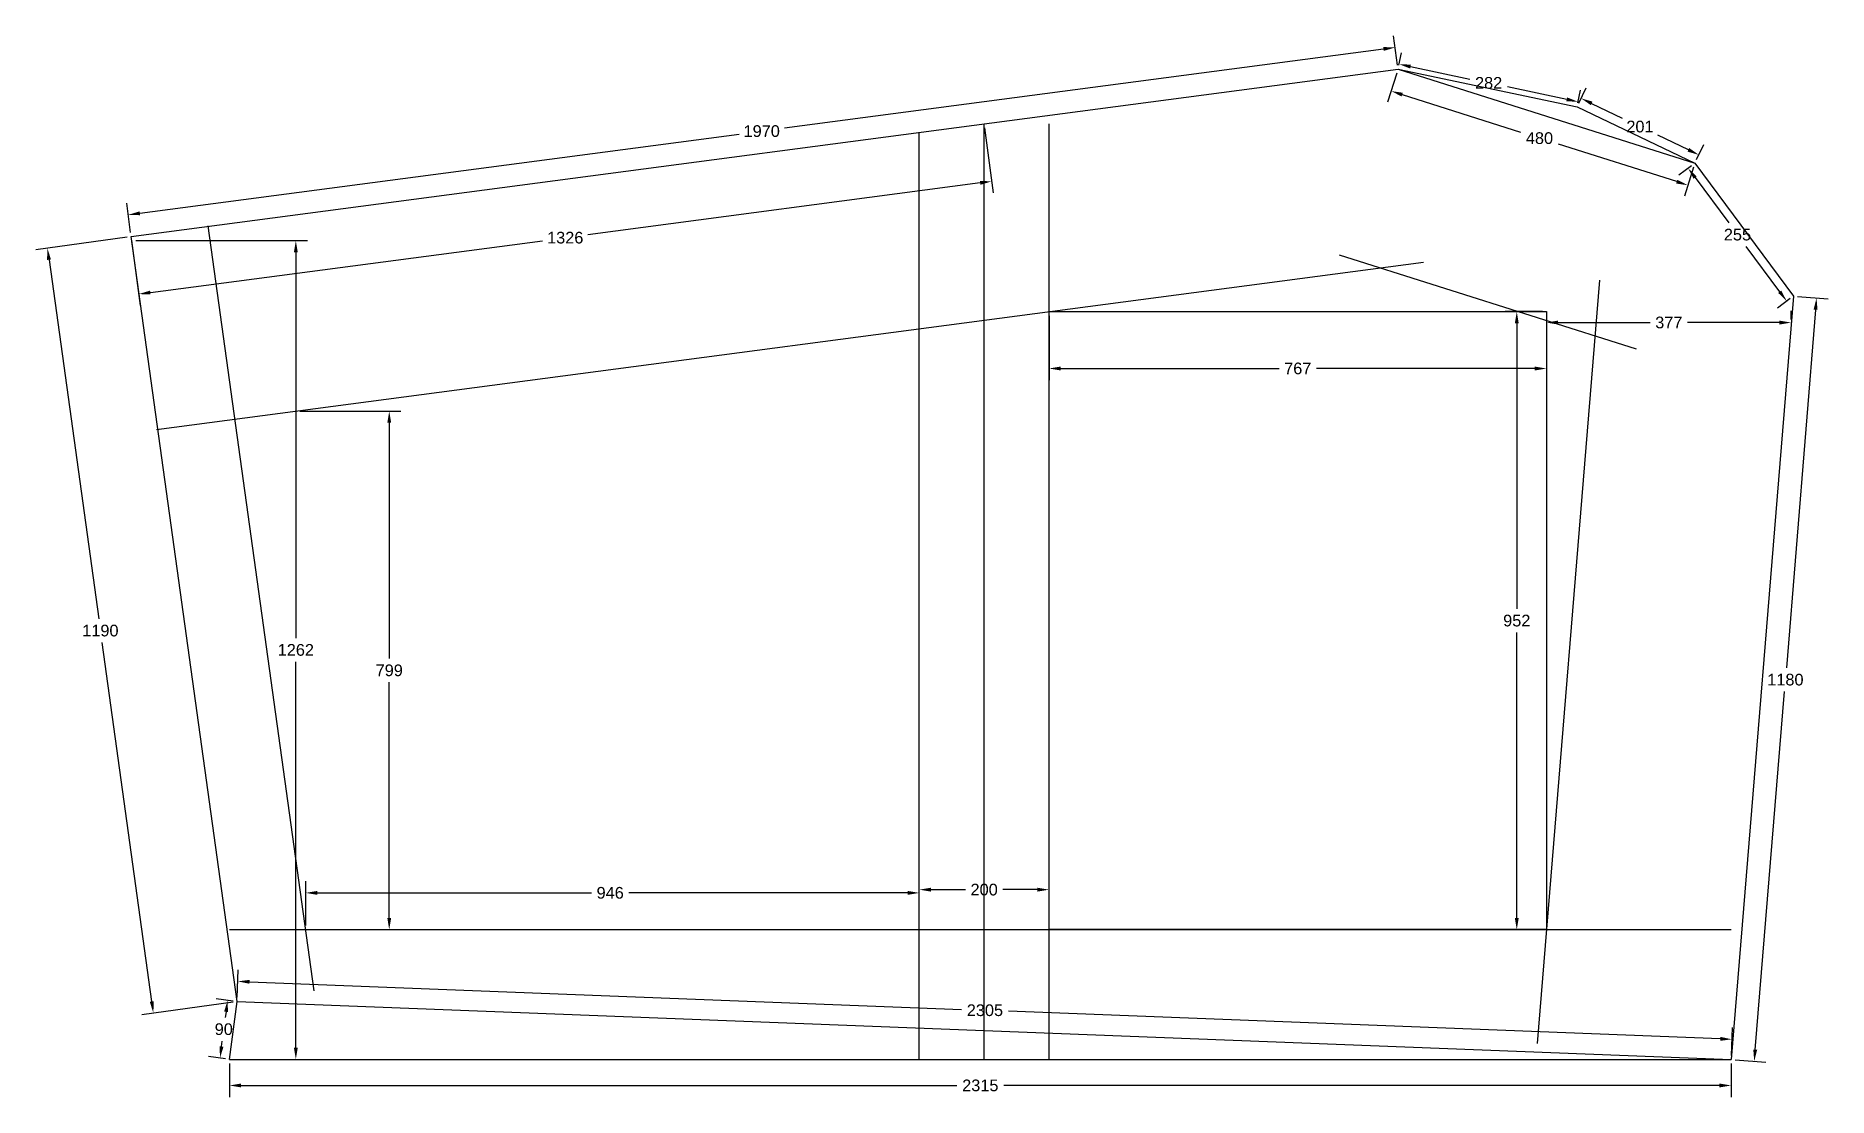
# Model space of a CAD drawing. Header units: inches. Extents: x -2903 to 3367, y -161 to 1064.
# Drawn here: x -707.23 to -679.6, y 799.6 to 815.95 of the extents above; entities that cross this region are included whole.
import ezdxf

# ---------------------------------------------------------------- set-up
doc = ezdxf.new("R2010")
doc.units = ezdxf.units.IN
doc.header["$MEASUREMENT"] = 0
doc.styles.get("Standard").update_dxf_attribs({"font": 'arial.ttf'})
doc.dimstyles.get("Standard").update_dxf_attribs({"dimtxt": 0.18, "dimasz": 0.18, "dimexe": 0.18, "dimexo": 0.0625, "dimgap": 0.09, "dimtad": 0, "dimtih": 1, "dimtoh": 1, "dimdec": 0, "dimlfac": 100, "dimzin": 0, "dimdsep": 46, "dimtxsty": 'Standard', "dimcen": 0.09, "dimadec": 0, "dimazin": 0, "dimtfac": 1, "dimtdec": 0, "dimtofl": 0, "dimtmove": 0, "dimatfit": 3, "dimfxl": 1, "dimtolj": 1, "dimtzin": 0, "dimarcsym": 0})

msp = doc.modelspace()

# ---------------------------------------------------------------- blocks, each defined once
blk = doc.blocks.new('*D235')
at = {"color": 0, "lineweight": -2, "transparency": 16777216}
for p, q in [((-704.243, 800.117), (-704.243, 799.599)), ((-681.093, 800.117), (-681.093, 799.599)), ((-704.063, 799.779), (-693.029, 799.779)), ((-681.273, 799.779), (-692.307, 799.779))]:
    blk.add_line(p, q, dxfattribs=at)
at = {"color": 0, "transparency": 16777216}
for points in [[(-704.063, 799.809), (-704.063, 799.749), (-704.243, 799.779)], [(-681.273, 799.809), (-681.273, 799.749), (-681.093, 799.779)]]:
    blk.add_solid(points, dxfattribs=at)
at = {"layer": 'Defpoints', "color": 0, "transparency": 16777216}
for p in [(-704.243, 800.18), (-681.093, 800.18), (-681.093, 799.779)]:
    blk.add_point(p, dxfattribs=at)
at = {"color": 0, "transparency": 16777216, "insert": (-692.668, 799.779), "char_height": 0.18, "attachment_point": 5}
blk.add_mtext('\\A1;2315', dxfattribs=at)
blk = doc.blocks.new('*D236')
at = {"color": 0, "lineweight": -2, "transparency": 16777216}
for p, q in [((-704.123, 801.135), (-704.107, 801.563)), ((-703.934, 801.376), (-692.958, 800.951)), ((-681.261, 800.497), (-692.236, 800.923)), ((-681.09, 800.242), (-681.074, 800.67))]:
    blk.add_line(p, q, dxfattribs=at)
at = {"color": 0, "transparency": 16777216}
for points in [[(-703.932, 801.406), (-703.935, 801.346), (-704.114, 801.383)], [(-681.259, 800.527), (-681.262, 800.467), (-681.081, 800.49)]]:
    blk.add_solid(points, dxfattribs=at)
at = {"layer": 'Defpoints', "color": 0, "transparency": 16777216}
for p in [(-704.114, 801.383), (-704.126, 801.072), (-681.093, 800.18)]:
    blk.add_point(p, dxfattribs=at)
at = {"color": 0, "transparency": 16777216, "insert": (-692.597, 800.937), "char_height": 0.18, "attachment_point": 5}
blk.add_mtext('\\A1;2305', dxfattribs=at)
blk = doc.blocks.new('*D237')
at = {"color": 0, "lineweight": -2, "transparency": 16777216}
for p, q in [((-704.188, 801.08), (-704.45, 801.115)), ((-704.295, 800.913), (-704.307, 800.827)), ((-704.366, 800.378), (-704.354, 800.463)), ((-704.305, 800.188), (-704.568, 800.223))]:
    blk.add_line(p, q, dxfattribs=at)
at = {"color": 0, "transparency": 16777216}
for points in [[(-704.325, 800.917), (-704.266, 800.909), (-704.272, 801.091)], [(-704.395, 800.381), (-704.336, 800.374), (-704.389, 800.199)]]:
    blk.add_solid(points, dxfattribs=at)
at = {"layer": 'Defpoints', "color": 0, "transparency": 16777216}
for p in [(-704.272, 801.091), (-704.126, 801.072), (-704.243, 800.18)]:
    blk.add_point(p, dxfattribs=at)
at = {"color": 0, "transparency": 16777216, "insert": (-704.331, 800.645), "char_height": 0.18, "attachment_point": 5}
blk.add_mtext('\\A1;90', dxfattribs=at)
blk = doc.blocks.new('*D238')
at = {"color": 0, "lineweight": -2, "transparency": 16777216}
for p, q in [((-705.821, 812.851), (-707.228, 812.656)), ((-707.025, 812.502), (-706.258, 806.969)), ((-705.441, 801.072), (-706.208, 806.605)), ((-704.187, 801.064), (-705.595, 800.869))]:
    blk.add_line(p, q, dxfattribs=at)
at = {"color": 0, "transparency": 16777216}
for points in [[(-706.995, 812.507), (-707.055, 812.498), (-707.05, 812.681)], [(-705.411, 801.076), (-705.471, 801.067), (-705.416, 800.893)]]:
    blk.add_solid(points, dxfattribs=at)
at = {"layer": 'Defpoints', "color": 0, "transparency": 16777216}
for p in [(-707.05, 812.681), (-705.759, 812.86), (-704.126, 801.072)]:
    blk.add_point(p, dxfattribs=at)
at = {"color": 0, "transparency": 16777216, "insert": (-706.233, 806.787), "char_height": 0.18, "attachment_point": 5}
blk.add_mtext('\\A1;1190', dxfattribs=at)
blk = doc.blocks.new('*D239')
at = {"color": 0, "lineweight": -2, "transparency": 16777216}
for p, q in [((-686.237, 815.501), (-686.296, 815.951)), ((-686.451, 815.749), (-695.688, 814.53)), ((-705.625, 813.217), (-696.388, 814.437)), ((-705.767, 812.922), (-705.827, 813.372))]:
    blk.add_line(p, q, dxfattribs=at)
at = {"color": 0, "transparency": 16777216}
for points in [[(-686.455, 815.779), (-686.447, 815.72), (-686.273, 815.773)], [(-705.629, 813.247), (-705.621, 813.188), (-705.803, 813.194)]]:
    blk.add_solid(points, dxfattribs=at)
at = {"layer": 'Defpoints', "color": 0, "transparency": 16777216}
for p in [(-686.273, 815.773), (-686.229, 815.439), (-705.759, 812.86)]:
    blk.add_point(p, dxfattribs=at)
at = {"color": 0, "transparency": 16777216, "insert": (-696.038, 814.483), "char_height": 0.18, "attachment_point": 5}
blk.add_mtext('\\A1;1970', dxfattribs=at)
blk = doc.blocks.new('*D240')
at = {"color": 0, "lineweight": -2, "transparency": 16777216}
for p, q in [((-680.071, 811.936), (-679.598, 811.897)), ((-679.792, 811.732), (-680.242, 806.213)), ((-680.722, 800.33), (-680.272, 805.849)), ((-681.031, 800.175), (-680.557, 800.136))]:
    blk.add_line(p, q, dxfattribs=at)
at = {"color": 0, "transparency": 16777216}
for points in [[(-679.822, 811.735), (-679.762, 811.73), (-679.777, 811.912)], [(-680.752, 800.333), (-680.692, 800.328), (-680.737, 800.151)]]:
    blk.add_solid(points, dxfattribs=at)
at = {"layer": 'Defpoints', "color": 0, "transparency": 16777216}
for p in [(-680.133, 811.941), (-681.093, 800.18), (-680.737, 800.151)]:
    blk.add_point(p, dxfattribs=at)
at = {"color": 0, "transparency": 16777216, "insert": (-680.257, 806.031), "char_height": 0.18, "attachment_point": 5}
blk.add_mtext('\\A1;1180', dxfattribs=at)
blk = doc.blocks.new('*D241')
at = {"color": 0, "lineweight": -2, "transparency": 16777216}
for p, q in [((-686.247, 815.379), (-686.39, 814.929)), ((-686.164, 815.046), (-684.34, 814.468)), ((-681.932, 813.705), (-683.756, 814.283)), ((-681.672, 813.929), (-681.814, 813.479))]:
    blk.add_line(p, q, dxfattribs=at)
at = {"color": 0, "transparency": 16777216}
for points in [[(-686.155, 815.075), (-686.173, 815.018), (-686.336, 815.101)], [(-681.923, 813.733), (-681.941, 813.676), (-681.76, 813.65)]]:
    blk.add_solid(points, dxfattribs=at)
at = {"layer": 'Defpoints', "color": 0, "transparency": 16777216}
for p in [(-686.229, 815.439), (-681.653, 813.988), (-681.76, 813.65)]:
    blk.add_point(p, dxfattribs=at)
at = {"color": 0, "transparency": 16777216, "insert": (-684.048, 814.375), "char_height": 0.18, "attachment_point": 5}
blk.add_mtext('\\A1;480', dxfattribs=at)
blk = doc.blocks.new('*D242')
at = {"color": 0, "lineweight": -2, "transparency": 16777216}
for p, q in [((-681.703, 813.951), (-681.901, 813.805)), ((-681.649, 813.767), (-681.131, 813.07)), ((-680.344, 812.009), (-680.861, 812.706)), ((-680.183, 811.904), (-680.381, 811.757))]:
    blk.add_line(p, q, dxfattribs=at)
at = {"color": 0, "transparency": 16777216}
for points in [[(-681.625, 813.785), (-681.673, 813.749), (-681.756, 813.912)], [(-680.32, 812.027), (-680.368, 811.991), (-680.237, 811.864)]]:
    blk.add_solid(points, dxfattribs=at)
at = {"layer": 'Defpoints', "color": 0, "transparency": 16777216}
for p in [(-681.653, 813.988), (-680.237, 811.864), (-680.133, 811.941)]:
    blk.add_point(p, dxfattribs=at)
at = {"color": 0, "transparency": 16777216, "insert": (-680.996, 812.888), "char_height": 0.18, "attachment_point": 5}
blk.add_mtext('\\A1;255', dxfattribs=at)
blk = doc.blocks.new('*D243')
at = {"color": 0, "lineweight": -2, "transparency": 16777216}
for p, q in [((-686.216, 815.5), (-686.176, 815.691)), ((-686.036, 815.478), (-685.122, 815.286)), ((-683.628, 814.973), (-684.543, 815.165)), ((-683.455, 814.921), (-683.415, 815.113))]:
    blk.add_line(p, q, dxfattribs=at)
at = {"color": 0, "transparency": 16777216}
for points in [[(-686.03, 815.508), (-686.042, 815.449), (-686.213, 815.515)], [(-683.622, 815.003), (-683.634, 814.944), (-683.452, 814.936)]]:
    blk.add_solid(points, dxfattribs=at)
at = {"layer": 'Defpoints', "color": 0, "transparency": 16777216}
for p in [(-686.229, 815.439), (-686.213, 815.515), (-683.468, 814.86)]:
    blk.add_point(p, dxfattribs=at)
at = {"color": 0, "transparency": 16777216, "insert": (-684.832, 815.226), "char_height": 0.18, "attachment_point": 5}
blk.add_mtext('\\A1;282', dxfattribs=at)
blk = doc.blocks.new('*D244')
at = {"color": 0, "lineweight": -2, "transparency": 16777216}
for p, q in [((-683.441, 814.916), (-683.328, 815.151)), ((-683.244, 814.911), (-682.772, 814.684)), ((-681.753, 814.195), (-682.226, 814.422)), ((-681.626, 814.045), (-681.513, 814.28))]:
    blk.add_line(p, q, dxfattribs=at)
at = {"color": 0, "transparency": 16777216}
for points in [[(-683.231, 814.938), (-683.257, 814.884), (-683.406, 814.989)], [(-681.74, 814.223), (-681.766, 814.168), (-681.591, 814.118)]]:
    blk.add_solid(points, dxfattribs=at)
at = {"layer": 'Defpoints', "color": 0, "transparency": 16777216}
for p in [(-683.468, 814.86), (-681.653, 813.988), (-681.591, 814.118)]:
    blk.add_point(p, dxfattribs=at)
at = {"color": 0, "transparency": 16777216, "insert": (-682.499, 814.553), "char_height": 0.18, "attachment_point": 5}
blk.add_mtext('\\A1;201', dxfattribs=at)
blk = doc.blocks.new('*D255')
at = {"color": 0, "lineweight": -2, "transparency": 16777216}
for p, q in [((-692.601, 814.534), (-692.469, 813.531)), ((-692.671, 813.686), (-698.717, 812.888)), ((-705.751, 812.798), (-705.618, 811.795)), ((-705.463, 811.997), (-699.417, 812.795))]:
    blk.add_line(p, q, dxfattribs=at)
at = {"color": 0, "transparency": 16777216}
for points in [[(-692.675, 813.716), (-692.667, 813.656), (-692.492, 813.71)], [(-705.467, 812.026), (-705.46, 811.967), (-705.642, 811.973)]]:
    blk.add_solid(points, dxfattribs=at)
at = {"layer": 'Defpoints', "color": 0, "transparency": 16777216}
for p in [(-692.609, 814.596), (-692.492, 813.71), (-705.759, 812.86)]:
    blk.add_point(p, dxfattribs=at)
at = {"color": 0, "transparency": 16777216, "insert": (-699.067, 812.841), "char_height": 0.18, "attachment_point": 5}
blk.add_mtext('\\A1;1326', dxfattribs=at)
blk = doc.blocks.new('*D256')
at = {"color": 0, "lineweight": -2, "transparency": 16777216}
for p, q in [((-705.688, 812.798), (-703.04, 812.798)), ((-703.22, 812.618), (-703.22, 806.671)), ((-703.22, 800.36), (-703.22, 806.307)), ((-703.847, 800.18), (-703.04, 800.18))]:
    blk.add_line(p, q, dxfattribs=at)
at = {"color": 0, "transparency": 16777216}
for points in [[(-703.25, 812.618), (-703.19, 812.618), (-703.22, 812.798)], [(-703.25, 800.36), (-703.19, 800.36), (-703.22, 800.18)]]:
    blk.add_solid(points, dxfattribs=at)
at = {"layer": 'Defpoints', "color": 0, "transparency": 16777216}
for p in [(-705.751, 812.798), (-703.91, 800.18), (-703.22, 800.18)]:
    blk.add_point(p, dxfattribs=at)
at = {"color": 0, "transparency": 16777216, "insert": (-703.22, 806.489), "char_height": 0.18, "attachment_point": 5}
blk.add_mtext('\\A1;1262', dxfattribs=at)
blk = doc.blocks.new('*D186')
at = {"color": 0, "lineweight": -2, "transparency": 16777216}
for p, q in [((-703.158, 810.169), (-701.6, 810.169)), ((-701.78, 809.989), (-701.78, 806.356)), ((-701.78, 802.36), (-701.78, 805.992)), ((-703.158, 802.18), (-701.6, 802.18))]:
    blk.add_line(p, q, dxfattribs=at)
at = {"color": 0, "transparency": 16777216}
for points in [[(-701.81, 809.989), (-701.75, 809.989), (-701.78, 810.169)], [(-701.81, 802.36), (-701.75, 802.36), (-701.78, 802.18)]]:
    blk.add_solid(points, dxfattribs=at)
at = {"layer": 'Defpoints', "color": 0, "transparency": 16777216}
for p in [(-703.22, 810.169), (-701.78, 810.169), (-703.22, 802.18)]:
    blk.add_point(p, dxfattribs=at)
at = {"color": 0, "transparency": 16777216, "insert": (-701.78, 806.174), "char_height": 0.18, "attachment_point": 5}
blk.add_mtext('\\A1;799', dxfattribs=at)
blk = doc.blocks.new('*D257')
at = {"color": 0, "lineweight": -2, "transparency": 16777216}
for p, q in [((-703.068, 802.242), (-703.068, 802.926)), ((-702.888, 802.746), (-698.663, 802.746)), ((-693.789, 802.746), (-698.085, 802.746)), ((-693.609, 802.242), (-693.609, 802.926))]:
    blk.add_line(p, q, dxfattribs=at)
at = {"color": 0, "transparency": 16777216}
for points in [[(-702.888, 802.776), (-702.888, 802.716), (-703.068, 802.746)], [(-693.789, 802.776), (-693.789, 802.716), (-693.609, 802.746)]]:
    blk.add_solid(points, dxfattribs=at)
at = {"layer": 'Defpoints', "color": 0, "transparency": 16777216}
for p in [(-693.609, 802.746), (-703.068, 802.18), (-693.609, 802.18)]:
    blk.add_point(p, dxfattribs=at)
at = {"color": 0, "transparency": 16777216, "insert": (-698.374, 802.746), "char_height": 0.18, "attachment_point": 5}
blk.add_mtext('\\A1;946', dxfattribs=at)
blk = doc.blocks.new('*D218')
at = {"color": 0, "lineweight": -2, "transparency": 16777216}
for p, q in [((-691.609, 811.64), (-691.609, 810.646)), ((-683.94, 811.64), (-683.94, 810.646)), ((-691.429, 810.826), (-688.063, 810.826)), ((-684.12, 810.826), (-687.486, 810.826))]:
    blk.add_line(p, q, dxfattribs=at)
at = {"color": 0, "transparency": 16777216}
for points in [[(-691.429, 810.856), (-691.429, 810.796), (-691.609, 810.826)], [(-684.12, 810.856), (-684.12, 810.796), (-683.94, 810.826)]]:
    blk.add_solid(points, dxfattribs=at)
at = {"layer": 'Defpoints', "color": 0, "transparency": 16777216}
for p in [(-691.609, 811.702), (-683.94, 811.702), (-691.609, 810.826)]:
    blk.add_point(p, dxfattribs=at)
at = {"color": 0, "transparency": 16777216, "insert": (-687.774, 810.826), "char_height": 0.18, "attachment_point": 5}
blk.add_mtext('\\A1;767', dxfattribs=at)
blk = doc.blocks.new('*D219')
at = {"color": 0, "lineweight": -2, "transparency": 16777216}
for p, q in [((-684.002, 811.702), (-684.578, 811.702)), ((-684.398, 811.522), (-684.398, 807.123)), ((-684.398, 802.36), (-684.398, 806.759)), ((-684.002, 802.18), (-684.578, 802.18))]:
    blk.add_line(p, q, dxfattribs=at)
at = {"color": 0, "transparency": 16777216}
for points in [[(-684.428, 811.522), (-684.368, 811.522), (-684.398, 811.702)], [(-684.428, 802.36), (-684.368, 802.36), (-684.398, 802.18)]]:
    blk.add_solid(points, dxfattribs=at)
at = {"layer": 'Defpoints', "color": 0, "transparency": 16777216}
for p in [(-683.94, 811.702), (-684.398, 802.18), (-683.94, 802.18)]:
    blk.add_point(p, dxfattribs=at)
at = {"color": 0, "transparency": 16777216, "insert": (-684.398, 806.941), "char_height": 0.18, "attachment_point": 5}
blk.add_mtext('\\A1;952', dxfattribs=at)
blk = doc.blocks.new('*D220')
at = {"color": 0, "lineweight": -2, "transparency": 16777216}
for p, q in [((-683.94, 811.64), (-683.94, 811.354)), ((-683.76, 811.534), (-682.342, 811.534)), ((-680.348, 811.534), (-681.765, 811.534)), ((-680.168, 811.58), (-680.168, 811.714))]:
    blk.add_line(p, q, dxfattribs=at)
at = {"color": 0, "transparency": 16777216}
for points in [[(-683.76, 811.564), (-683.76, 811.504), (-683.94, 811.534)], [(-680.348, 811.564), (-680.348, 811.504), (-680.168, 811.534)]]:
    blk.add_solid(points, dxfattribs=at)
at = {"layer": 'Defpoints', "color": 0, "transparency": 16777216}
for p in [(-683.94, 811.702), (-680.168, 811.534), (-680.168, 811.518)]:
    blk.add_point(p, dxfattribs=at)
at = {"color": 0, "transparency": 16777216, "insert": (-682.054, 811.534), "char_height": 0.18, "attachment_point": 5}
blk.add_mtext('\\A1;377', dxfattribs=at)
blk = doc.blocks.new('*D221')
at = {"color": 0, "lineweight": -2, "transparency": 16777216}
for p, q in [((-693.609, 802.242), (-693.609, 802.976)), ((-691.609, 802.242), (-691.609, 802.976)), ((-693.429, 802.796), (-692.899, 802.796)), ((-691.789, 802.796), (-692.319, 802.796))]:
    blk.add_line(p, q, dxfattribs=at)
at = {"color": 0, "transparency": 16777216}
for points in [[(-693.429, 802.826), (-693.429, 802.766), (-693.609, 802.796)], [(-691.789, 802.826), (-691.789, 802.766), (-691.609, 802.796)]]:
    blk.add_solid(points, dxfattribs=at)
at = {"layer": 'Defpoints', "color": 0, "transparency": 16777216}
for p in [(-691.609, 802.796), (-693.609, 802.18), (-691.609, 802.18)]:
    blk.add_point(p, dxfattribs=at)
at = {"color": 0, "transparency": 16777216, "insert": (-692.609, 802.796), "char_height": 0.18, "attachment_point": 5}
blk.add_mtext('\\A1;200', dxfattribs=at)

# ---------------------------------------------------------------- dimensions: what is measured, and where the dimension line sits
for p1, p2, distance, picture, middle in [((-705.759, 812.86), (-686.229, 815.439), 0.337, '*D239', (-696.038, 814.483)), ((-683.468, 814.86), (-686.229, 815.439), -0.078, '*D243', (-684.832, 815.226)), ((-686.229, 815.439), (-681.653, 813.988), -0.355, '*D241', (-684.048, 814.375)), ((-683.468, 814.86), (-681.653, 813.988), 0.143, '*D244', (-682.499, 814.553)), ((-705.759, 812.86), (-692.609, 814.596), -0.894, '*D255', (-699.067, 812.841)), ((-681.653, 813.988), (-680.133, 811.941), -0.129, '*D242', (-680.996, 812.888)), ((-704.126, 801.072), (-705.759, 812.86), 1.303, '*D238', (-706.233, 806.787)), ((-680.133, 811.941), (-681.093, 800.18), 0.357, '*D240', (-680.257, 806.031)), ((-683.94, 811.702), (-691.609, 811.702), 0.876, '*D218', (-687.774, 810.826)), ((-681.093, 800.18), (-704.126, 801.072), -0.311, '*D236', (-692.597, 800.937))]:
    dim = msp.add_aligned_dim(p1=p1, p2=p2, distance=distance, dimstyle='Standard')
    dim.commit()
    dim.dimension.update_dxf_attribs({"geometry": picture, "text_midpoint": middle})
for base, p1, p2, picture, middle in [((-703.22, 800.18), (-705.751, 812.798), (-703.91, 800.18), '*D256', (-703.22, 806.489)), ((-684.398, 802.18), (-683.94, 811.702), (-683.94, 802.18), '*D219', (-684.398, 806.941)), ((-701.78, 810.169), (-703.22, 802.18), (-703.22, 810.169), '*D186', (-701.78, 806.174))]:
    dim = msp.add_linear_dim(base=base, p1=p1, p2=p2, angle=90, dimstyle='Standard')
    dim.commit()
    dim.dimension.update_dxf_attribs({"geometry": picture, "text_midpoint": middle})
for base, p1, p2, picture, middle in [((-680.168, 811.534), (-683.94, 811.702), (-680.168, 811.518), '*D220', (-682.054, 811.534)), ((-691.609, 802.796), (-693.609, 802.18), (-691.609, 802.18), '*D221', (-692.609, 802.796))]:
    dim = msp.add_linear_dim(base=base, p1=p1, p2=p2, dimstyle='Standard')
    dim.commit()
    dim.dimension.update_dxf_attribs({"geometry": picture, "text_midpoint": middle})
for base, p1, p2, picture, middle in [((-693.609, 802.746), (-703.068, 802.18), (-693.609, 802.18), '*D257', (-698.374, 802.746)), ((-681.093, 799.779), (-704.243, 800.18), (-681.093, 800.18), '*D235', (-692.668, 799.779))]:
    dim = msp.add_linear_dim(base=base, p1=p1, p2=p2, dimstyle='Standard')
    dim.commit()
    dim.dimension.update_dxf_attribs({"geometry": picture, "text_midpoint": middle, "dimtype": 160})
dim = msp.add_linear_dim(base=(-704.272, 801.091), p1=(-704.243, 800.18), p2=(-704.126, 801.072), angle=82.5125, dimstyle='Standard')
dim.commit()
dim.dimension.update_dxf_attribs({"geometry": '*D237', "text_midpoint": (-704.331, 800.645), "dimtype": 161})

# ---------------------------------------------------------------- linework, layer by layer
for p, q in [((-705.759, 812.86), (-686.229, 815.439)), ((-686.229, 815.439), (-681.653, 813.988)), ((-686.229, 815.439), (-683.468, 814.86)), ((-683.468, 814.86), (-681.653, 813.988)), ((-692.609, 800.18), (-692.609, 814.596)), ((-691.609, 800.18), (-691.609, 814.596)), ((-693.609, 800.18), (-693.609, 814.464)), ((-681.653, 813.988), (-680.133, 811.941)), ((-702.937, 801.237), (-704.57, 813.024)), ((-704.126, 801.072), (-705.759, 812.86)), ((-705.366, 809.885), (-685.836, 812.465)), ((-687.135, 812.579), (-682.559, 811.129)), ((-683.123, 812.185), (-684.083, 800.424)), ((-680.133, 811.941), (-681.093, 800.18)), ((-704.243, 802.18), (-681.093, 802.18)), ((-704.243, 800.18), (-704.126, 801.072)), ((-704.126, 801.072), (-681.093, 800.18)), ((-704.243, 800.18), (-681.093, 800.18))]:
    msp.add_line(p, q)
msp.add_lwpolyline([(-691.609, 811.702), (-683.94, 811.702), (-683.94, 802.18), (-691.609, 802.18)], close=True)

msp.set_redraw_order([(e.dxf.handle, doc.entitydb.next_handle()) for e in msp.query("TEXT MTEXT ATTDEF DIMENSION ARC_DIMENSION")])  # texts and dimensions are drawn at this point

doc.saveas('drawing.dxf')
